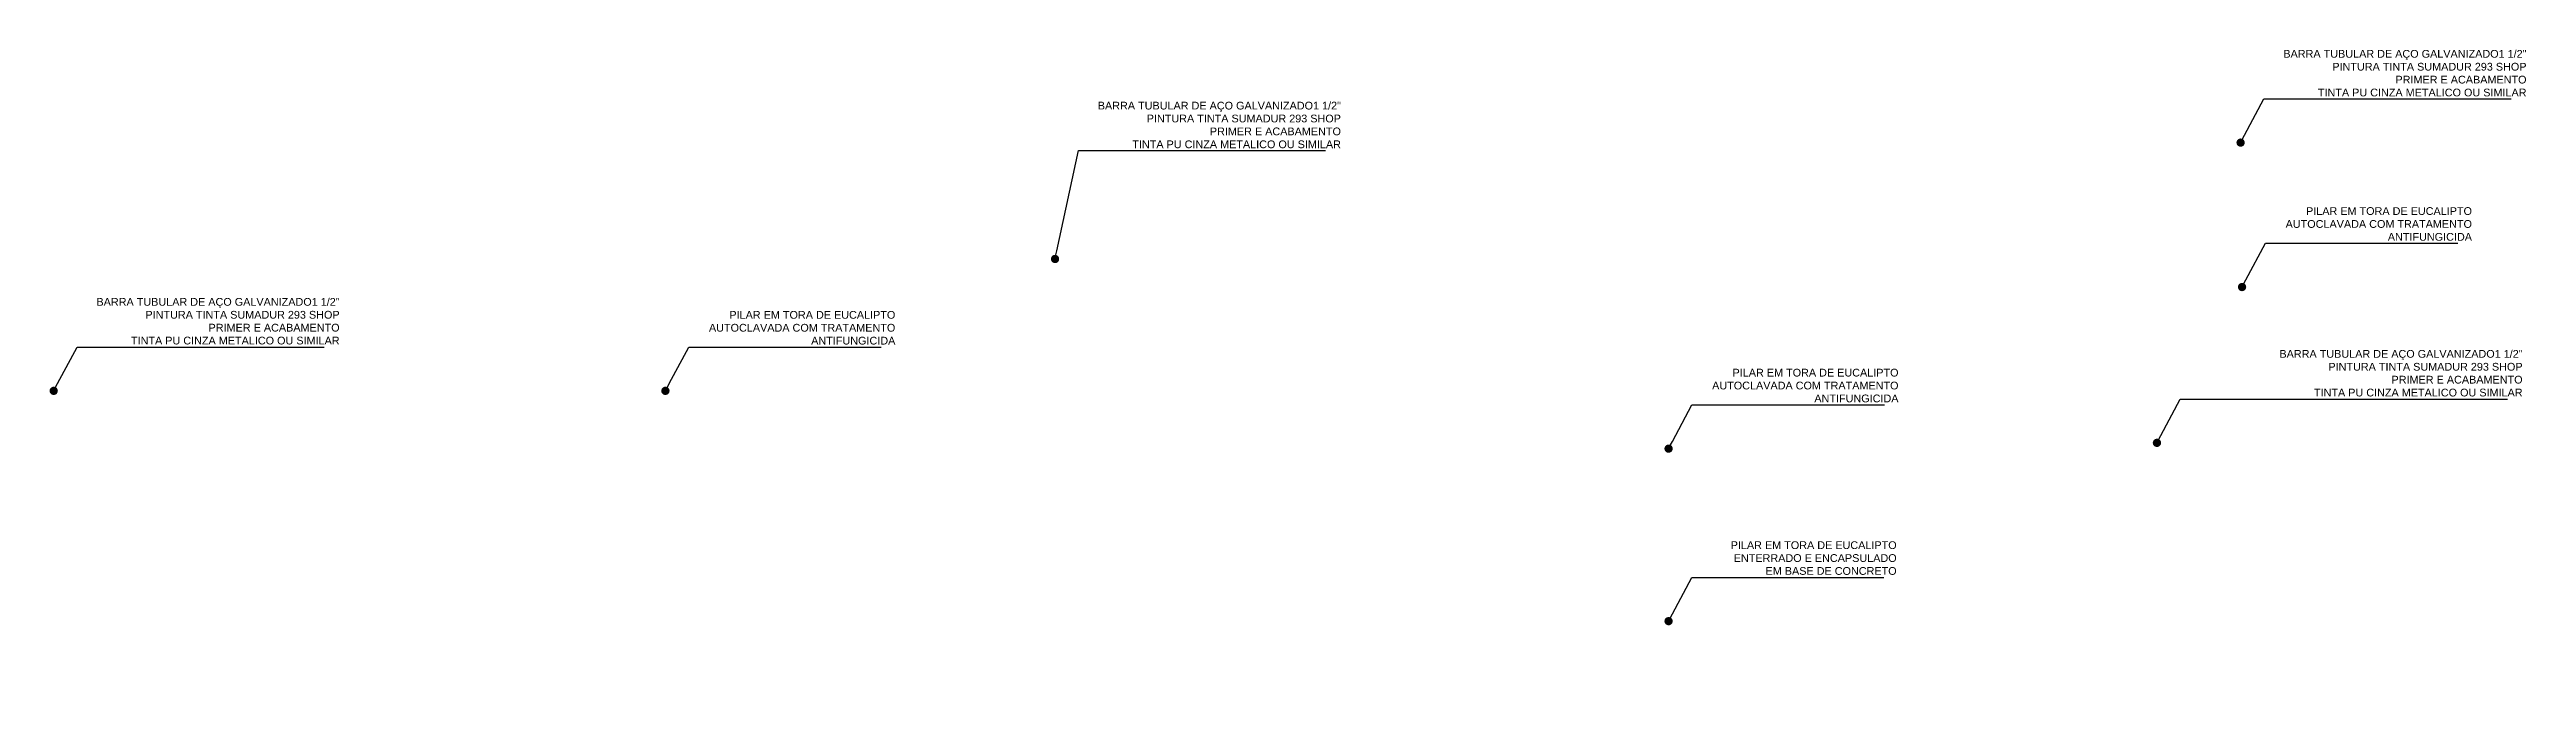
# Model space of a CAD drawing. Header units: millimetres. Extents: x 482 to 600, y -218 to -108.
# Drawn here: x 551.34 to 563.33, y -149.52 to -146.4 of the extents above; entities that cross this region are included whole.
import ezdxf
from ezdxf import colors
from ezdxf.entities.mleader import LeaderData, LeaderLine
from ezdxf.math import Vec2, Vec3

# ---------------------------------------------------------------- set-up
doc = ezdxf.new("R2010")
doc.units = ezdxf.units.MM
doc.header["$LTSCALE"] = 2.5
doc.layers.add('AN_INDICAÇAO', color=2, linetype='Continuous')
doc.styles.add('ARIAL 1-025', font='arial.ttf', dxfattribs={"height": 0.05})

# ---------------------------------------------------------------- blocks, each defined once
blk = doc.blocks.new('_Dot')
at = {"color": 0, "linetype": 'ByBlock', "lineweight": -2}
blk.add_line((-0.5, 0), (-1, 0), dxfattribs=at)
at = {"color": 0, "linetype": 'ByBlock', "const_width": 0.5}
blk.add_lwpolyline([(-0.25, 0, 1), (0.25, 0, 1)], format="xyb", close=True, dxfattribs=at)

msp = doc.modelspace()

# ---------------------------------------------------------------- leaders
at = {"layer": 'AN_INDICAÇAO'}
ml = msp.add_multileader_mtext('Standard', dxfattribs=at)
ml.set_content('BARRA TUBULAR DE AÇO GALVANIZADO1 1/2"\\PPINTURA TINTA SUMADUR 293 SHOP\\PPRIMER E ACABAMENTO  \\PTINTA PU CINZA METALICO OU SIMILAR', color=256, style='ARIAL 1-025')
ml.set_leader_properties(color=256, linetype='ByLayer', lineweight=-1)
ml.set_arrow_properties(name='DOT')
ml.build(insert=Vec2(0, 0))
ml.multileader.update_dxf_attribs({"text_left_attachment_type": 5, "text_right_attachment_type": 5, "dogleg_length": 0.1, "arrow_head_size": 0.04})
ctx = ml.context
ctx.base_point, ctx.char_height, ctx.arrow_head_size, ctx.landing_gap_size, ctx.plane_origin = Vec3(562.159, -146.639), 0.0375, 0.04, 0, Vec3(561.577, -146.851)
ctx.left_attachment, ctx.right_attachment, ctx.text_align_type = 5, 5, 2
notes = []
notes.append((ctx, [(0, (1, 1, 0), (562.059, -146.639), (1, 0), 0.1, [(0, [(561.946, -146.851)], 0, [])])]))
ctx.mtext.insert, ctx.mtext.alignment, ctx.mtext.line_spacing_style, ctx.mtext.flow_direction = Vec3(563.33, -146.402), 3, 2, 5
ml = msp.add_multileader_mtext('Standard', dxfattribs=at)
ml.set_content('BARRA TUBULAR DE AÇO GALVANIZADO1 1/2"\\PPINTURA TINTA SUMADUR 293 SHOP\\PPRIMER E ACABAMENTO  \\PTINTA PU CINZA METALICO OU SIMILAR', color=256, style='ARIAL 1-025')
ml.set_leader_properties(color=256, linetype='ByLayer', lineweight=-1)
ml.set_arrow_properties(name='DOT')
ml.build(insert=Vec2(0, 0))
ml.multileader.update_dxf_attribs({"text_left_attachment_type": 5, "text_right_attachment_type": 5, "dogleg_length": 0.1, "arrow_head_size": 0.04})
ctx = ml.context
ctx.base_point, ctx.char_height, ctx.arrow_head_size, ctx.landing_gap_size, ctx.plane_origin = Vec3(556.42, -146.89), 0.0375, 0.04, 0, Vec3(556.207, -147.415)
ctx.left_attachment, ctx.right_attachment, ctx.text_align_type = 5, 5, 2
notes.append((ctx, [(0, (1, 1, 0), (556.32, -146.89), (1, 0), 0.1, [(0, [(556.207, -147.415)], 0, [])])]))
ctx.mtext.insert, ctx.mtext.alignment, ctx.mtext.line_spacing_style, ctx.mtext.flow_direction = Vec3(557.591, -146.653), 3, 2, 5
ml = msp.add_multileader_mtext('Standard', dxfattribs=at)
ml.set_content('PILAR EM TORA DE EUCALIPTO\\P\\pq*;AUTOCLAVADA COM TRATAMENTO\\PANTIFUNGICIDA', color=256, style='ARIAL 1-025')
ml.set_leader_properties(color=256, linetype='ByLayer', lineweight=-1)
ml.set_arrow_properties(name='DOT')
ml.build(insert=Vec2(0, 0))
ml.multileader.update_dxf_attribs({"text_left_attachment_type": 5, "text_right_attachment_type": 5, "dogleg_length": 0.1, "arrow_head_size": 0.04})
ctx = ml.context
ctx.base_point, ctx.char_height, ctx.arrow_head_size, ctx.landing_gap_size, ctx.plane_origin = Vec3(562.166, -147.339), 0.0375, 0.04, 0, Vec3(562.709, -147.551)
ctx.left_attachment, ctx.right_attachment, ctx.text_align_type = 5, 5, 2
notes.append((ctx, [(0, (1, 1, 0), (562.066, -147.339), (1, 0), 0.1, [(0, [(561.953, -147.551)], 0, [])])]))
ctx.mtext.insert, ctx.mtext.alignment, ctx.mtext.line_spacing_style, ctx.mtext.flow_direction = Vec3(563.066, -147.164), 3, 2, 5
ml = msp.add_multileader_mtext('Standard', dxfattribs=at)
ml.set_content('BARRA TUBULAR DE AÇO GALVANIZADO1 1/2"\\PPINTURA TINTA SUMADUR 293 SHOP\\PPRIMER E ACABAMENTO  \\PTINTA PU CINZA METALICO OU SIMILAR', color=256, style='ARIAL 1-025')
ml.set_leader_properties(color=256, linetype='ByLayer', lineweight=-1)
ml.set_arrow_properties(name='DOT')
ml.build(insert=Vec2(0, 0))
ml.multileader.update_dxf_attribs({"text_left_attachment_type": 5, "text_right_attachment_type": 5, "dogleg_length": 0.1, "arrow_head_size": 0.04})
ctx = ml.context
ctx.base_point, ctx.char_height, ctx.arrow_head_size, ctx.landing_gap_size, ctx.plane_origin = Vec3(551.573, -147.842), 0.0375, 0.04, 0, Vec3(551.36, -148.054)
ctx.left_attachment, ctx.right_attachment, ctx.text_align_type = 5, 5, 2
notes.append((ctx, [(0, (1, 1, 0), (551.473, -147.842), (1, 0), 0.1, [(0, [(551.36, -148.054)], 0, [])])]))
ctx.mtext.insert, ctx.mtext.alignment, ctx.mtext.line_spacing_style, ctx.mtext.flow_direction = Vec3(552.744, -147.604), 3, 2, 5
ml = msp.add_multileader_mtext('Standard', dxfattribs=at)
ml.set_content('PILAR EM TORA DE EUCALIPTO\\P\\pq*;AUTOCLAVADA COM TRATAMENTO\\PANTIFUNGICIDA', color=256, style='ARIAL 1-025')
ml.set_leader_properties(color=256, linetype='ByLayer', lineweight=-1)
ml.set_arrow_properties(name='DOT')
ml.build(insert=Vec2(0, 0))
ml.multileader.update_dxf_attribs({"text_left_attachment_type": 5, "text_right_attachment_type": 5, "dogleg_length": 0.1, "arrow_head_size": 0.04})
ctx = ml.context
ctx.base_point, ctx.char_height, ctx.arrow_head_size, ctx.landing_gap_size, ctx.plane_origin = Vec3(554.534, -147.842), 0.0375, 0.04, 0, Vec3(553.321, -148.054)
ctx.left_attachment, ctx.right_attachment, ctx.text_align_type = 5, 5, 2
notes.append((ctx, [(0, (1, 1, 0), (554.434, -147.842), (1, 0), 0.1, [(0, [(554.321, -148.054)], 0, [])])]))
ctx.mtext.insert, ctx.mtext.alignment, ctx.mtext.line_spacing_style, ctx.mtext.flow_direction = Vec3(555.434, -147.667), 3, 2, 5
ml = msp.add_multileader_mtext('Standard', dxfattribs=at)
ml.set_content('PILAR EM TORA DE EUCALIPTO\\P\\pq*;AUTOCLAVADA COM TRATAMENTO\\PANTIFUNGICIDA', color=256, style='ARIAL 1-025')
ml.set_leader_properties(color=256, linetype='ByLayer', lineweight=-1)
ml.set_arrow_properties(name='DOT')
ml.build(insert=Vec2(0, 0))
ml.multileader.update_dxf_attribs({"text_left_attachment_type": 5, "text_right_attachment_type": 5, "dogleg_length": 0.1, "arrow_head_size": 0.04})
ctx = ml.context
ctx.base_point, ctx.char_height, ctx.arrow_head_size, ctx.landing_gap_size, ctx.plane_origin = Vec3(559.39, -148.122), 0.0375, 0.04, 0, Vec3(558.177, -148.334)
ctx.left_attachment, ctx.right_attachment, ctx.text_align_type = 5, 5, 2
notes.append((ctx, [(0, (1, 1, 0), (559.29, -148.122), (1, 0), 0.1, [(0, [(559.177, -148.334)], 0, [])])]))
ctx.mtext.insert, ctx.mtext.alignment, ctx.mtext.line_spacing_style, ctx.mtext.flow_direction = Vec3(560.29, -147.947), 3, 2, 5
ml = msp.add_multileader_mtext('Standard', dxfattribs=at)
ml.set_content('BARRA TUBULAR DE AÇO GALVANIZADO1 1/2"\\PPINTURA TINTA SUMADUR 293 SHOP\\PPRIMER E ACABAMENTO  \\PTINTA PU CINZA METALICO OU SIMILAR', color=256, style='ARIAL 1-025')
ml.set_leader_properties(color=256, linetype='ByLayer', lineweight=-1)
ml.set_arrow_properties(name='DOT')
ml.build(insert=Vec2(0, 0))
ml.multileader.update_dxf_attribs({"text_left_attachment_type": 5, "text_right_attachment_type": 5, "dogleg_length": 0.1, "arrow_head_size": 0.04})
ctx = ml.context
ctx.base_point, ctx.char_height, ctx.arrow_head_size, ctx.landing_gap_size, ctx.plane_origin = Vec3(562.14, -148.094), 0.0375, 0.04, 0, Vec3(561.577, -148.306)
ctx.left_attachment, ctx.right_attachment, ctx.text_align_type = 5, 5, 2
notes.append((ctx, [(0, (1, 1, 0), (561.654, -148.094), (1, 0), 0.487, [(0, [(561.541, -148.306)], 0, [])])]))
ctx.mtext.insert, ctx.mtext.alignment, ctx.mtext.line_spacing_style, ctx.mtext.flow_direction = Vec3(563.311, -147.856), 3, 2, 5
ml = msp.add_multileader_mtext('Standard', dxfattribs=at)
ml.set_content('PILAR EM TORA DE EUCALIPTO\\P\\pq*;ENTERRADO E ENCAPSULADO\\PEM BASE DE CONCRETO', color=256, style='ARIAL 1-025')
ml.set_leader_properties(color=256, linetype='ByLayer', lineweight=-1)
ml.set_arrow_properties(name='DOT')
ml.build(insert=Vec2(0, 0))
ml.multileader.update_dxf_attribs({"text_left_attachment_type": 5, "text_right_attachment_type": 5, "dogleg_length": 0.1, "arrow_head_size": 0.04})
ctx = ml.context
ctx.base_point, ctx.char_height, ctx.arrow_head_size, ctx.landing_gap_size, ctx.plane_origin = Vec3(559.484, -148.958), 0.0375, 0.04, 0, Vec3(558.177, -149.17)
ctx.left_attachment, ctx.right_attachment, ctx.text_align_type = 5, 5, 2
notes.append((ctx, [(0, (1, 1, 0), (559.29, -148.958), (1, 0), 0.194, [(0, [(559.177, -149.17)], 0, [])])]))
ctx.mtext.insert, ctx.mtext.alignment, ctx.mtext.line_spacing_style, ctx.mtext.flow_direction = Vec3(560.281, -148.783), 3, 2, 5
for ctx, leaders in notes:
    for number, flags, end, landing, length, lines in leaders:
        leader = LeaderData()
        leader.index, (leader.has_last_leader_line, leader.has_dogleg_vector, leader.attachment_direction) = number, flags
        leader.last_leader_point, leader.dogleg_vector, leader.dogleg_length = Vec3(end), Vec3(landing), length
        for number, points, colour, breaks in lines:
            line = LeaderLine()
            line.index, line.vertices, line.color, line.breaks = number, Vec3.list(points), colors.encode_raw_color(colour), breaks
            leader.lines.append(line)
        ctx.leaders.append(leader)

doc.saveas('drawing.dxf')
